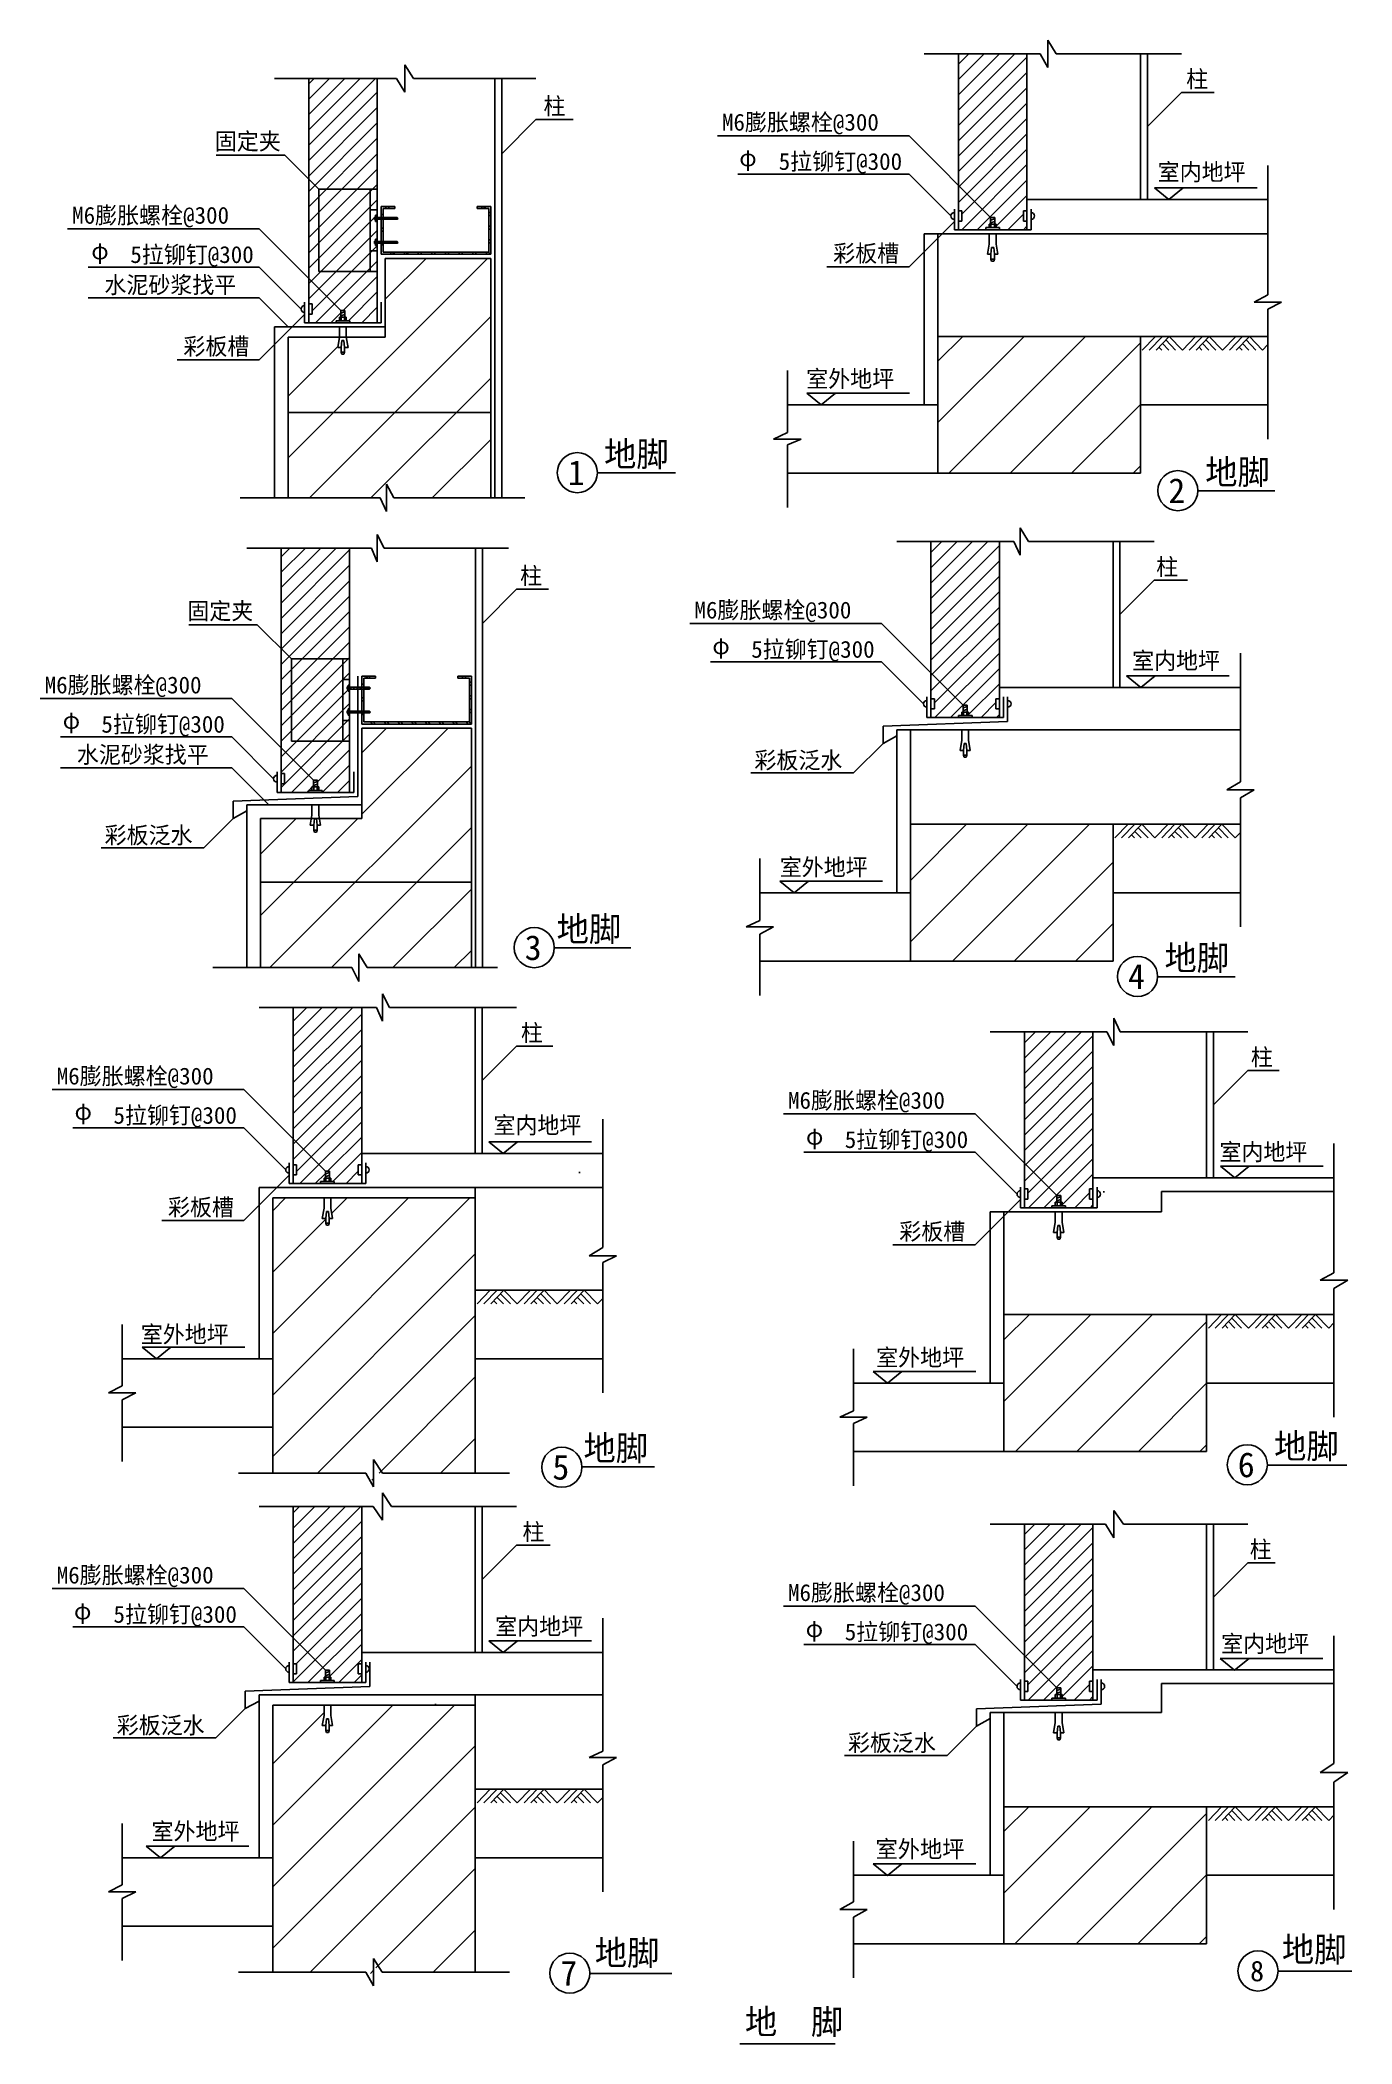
# Model space of a CAD drawing. Header units: metres. Extents: x 716 to 19882, y 23 to 29302.
import ezdxf

# ---------------------------------------------------------------- set-up
doc = ezdxf.new("R2010")
doc.units = ezdxf.units.M
for name, color, linetype in [('1', 2, 'Continuous'), ('2', 3, 'Continuous'), ('4', 5, 'Continuous'), ('5', 6, 'Continuous')]:
    doc.layers.add(name, color=color, linetype=linetype)
pattern_1 = [(45, (0, 0), (-449.013, 449.013), [])]
pattern_2 = [(45, (0, 0), (-112.2532, 112.2532), [])]

msp = doc.modelspace()

# ---------------------------------------------------------------- texts
at = {"layer": '4'}
for s, height, p in [('柱', 247, (17460.03, 28609.88)), ('柱', 247, (8070, 28214.22)), ('M6膨胀螺栓@300', 247, (10677.97, 27978.51)), ('固定夹', 247, (3269.61, 27699.79)), ('φ', 247, (10930.75, 27458.12)), ('   5拉铆钉@300', 247, (11002.98, 27404.83)), ('室内地坪', 247, (17044.13, 27250.7)), ('M6膨胀螺栓@300', 247, (1184.78, 26618.28)), ('φ', 247, (1464.05, 26097.66)), ('   5拉铆钉@300', 247, (1530.43, 26044.6)), ('彩板槽', 247, (12303.55, 26062.51)), ('水泥砂浆找平', 247, (1655.69, 25601.14)), ('彩板槽', 247, (2810.36, 24702.29)), ('室外地坪', 247, (11909.6, 24229.38)), ('地脚', 363, (8956.43, 23071.21)), ('1', 363, (8426.02, 22799.08)), ('地脚', 363, (17738.67, 22808.75)), ('2', 363, (17199.41, 22536.62)), ('柱', 247, (17021.75, 21481.79)), ('柱', 247, (7728.77, 21351.5)), ('固定夹', 247, (2867.75, 20837.07)), ('M6膨胀螺栓@300', 247, (10276.11, 20850.42)), ('φ', 247, (10537.51, 20328.63)), ('   5拉铆钉@300', 247, (10601.12, 20276.73)), ('室内地坪', 247, (16670.05, 20111.24)), ('M6膨胀螺栓@300', 247, (782.92, 19755.56)), ('φ', 247, (1046.43, 19238.55)), ('   5拉铆钉@300', 247, (1107.93, 19181.88)), ('水泥砂浆找平', 247, (1253.83, 18738.42)), ('彩板泛水', 247, (11152.03, 18656.33)), ('彩板泛水', 247, (1658.84, 17561.47)), ('室外地坪', 247, (11522.93, 17093.46)), ('地脚', 363, (8263.1, 16131.85)), ('3', 363, (7796.3, 15859.72)), ('地脚', 363, (17143.74, 15711.04)), ('4', 363, (16610.59, 15438.91)), ('柱', 247, (7741.71, 14672.96)), ('柱', 247, (18404.21, 14318.18)), ('M6膨胀螺栓@300', 247, (959.36, 14041.58)), ('M6膨胀螺栓@300', 247, (11643.21, 13686.81)), ('φ', 247, (1219.44, 13525.65)), ('   5拉铆钉@300', 247, (1284.38, 13467.9)), ('室内地坪', 247, (7339.28, 13324.28)), ('φ', 247, (11905.1, 13161.82)), ('   5拉铆钉@300', 247, (11968.23, 13113.12)), ('室内地坪', 247, (17945.81, 12932.67)), ('彩板槽', 247, (2584.95, 12125.59)), ('彩板槽', 247, (13268.79, 11770.81)), ('室外地坪', 247, (2187.57, 10267.56)), ('室外地坪', 247, (12930.81, 9929.61)), ('地脚', 363, (8655.59, 8547.81)), ('地脚', 363, (18745.37, 8575.81)), ('5', 363, (8200.99, 8268.12)), ('6', 363, (18214.64, 8303.68)), ('柱', 247, (7763.16, 7381.67)), ('柱', 247, (18388.56, 7125.52)), ('M6膨胀螺栓@300', 247, (959.36, 6750.3)), ('M6膨胀螺栓@300', 247, (11643.21, 6494.15)), ('φ', 247, (1211.13, 6226.24)), ('   5拉铆钉@300', 247, (1284.38, 6176.61)), ('室内地坪', 247, (7365.98, 6001.48)), ('φ', 247, (11901.46, 5967.6)), ('   5拉铆钉@300', 247, (11968.23, 5920.46)), ('室内地坪', 247, (17971.39, 5747.04)), ('彩板泛水', 247, (1835.29, 4556.21)), ('彩板泛水', 247, (12519.13, 4300.06)), ('室外地坪', 247, (2345.56, 3006.93)), ('室外地坪', 250, (12921.9, 2745.18)), ('地脚', 363, (8820.7, 1173.33)), ('地脚', 363, (18858.77, 1222.27)), ('7', 363, (8316.83, 874.94)), ('8', 300, (18394.48, 939)), ('地  脚', 363, (11013.86, 164.86))]:
    msp.add_text(s, height=height, dxfattribs=at).set_placement(p)

# ---------------------------------------------------------------- hatches: boundary and pattern name
at = {"layer": '2'}
h = msp.add_hatch(dxfattribs=at)
h.set_pattern_fill('AR-SAND', scale=100)
h.paths.add_polyline_path([(18654.55, 26971.48), (15133.53, 26971.48), (15133.53, 26531.48), (15193.53, 26531.48), (15193.53, 26781.48, -1), (15193.53, 26681.48), (15193.53, 26531.48), (15193.53, 26471.48), (18654.55, 26471.48)])
h.paths.add_polyline_path([(13833.53, 26412.84), (13633.53, 26212.84), (13633.53, 23971.48), (13833.53, 23971.48)])
h.paths.add_polyline_path([(13833.53, 26412.84), (13833.53, 26471.48), (13633.53, 26471.48), (13633.53, 26212.84)])
h = msp.add_hatch(dxfattribs=at)
h.set_pattern_fill('AR-SAND', scale=100)
h.paths.add_polyline_path([(4340.34, 25052.62), (4140.34, 24852.62), (4140.34, 22611.26), (4340.34, 22611.26)])
h.paths.add_polyline_path([(4340.34, 25052.62), (4340.34, 25111.26), (4140.34, 25111.26), (4140.34, 24852.62)])
h.paths.add_polyline_path([(5090.34, 25111.26), (4398.98, 25111.26), (4340.34, 25052.62), (4340.34, 24961.26), (5090.34, 24961.26)])
h.paths.add_polyline_path([(5760.34, 25111.26), (5190.34, 25111.26), (5190.34, 24961.26), (5760.34, 24961.26)])
h = msp.add_hatch(dxfattribs=at)
h.set_pattern_fill('AR-SAND', scale=100)
h.paths.add_polyline_path([(18252.69, 19843.39), (14851.67, 19843.39), (14851.67, 19703.39), (14851.67, 19653.39, -1), (14851.67, 19553.39), (14851.67, 19343.39), (14851.67, 19223.39), (18252.69, 19223.39)])
h.paths.add_polyline_path([(13431.67, 19223.39), (13231.67, 19223.39), (13231.67, 16843.39), (13431.67, 16843.39)])
h = msp.add_hatch(dxfattribs=at)
h.set_pattern_fill('AR-SAND', scale=100)
h.paths.add_polyline_path([(4680.15, 17928.53), (4688.48, 17978.53), (4688.48, 18128.53), (3738.48, 18128.53), (3738.48, 17928.53)])
h.paths.add_polyline_path([(5418.48, 17928.53), (5418.48, 18128.53), (4788.48, 18128.53), (4788.48, 17978.53), (4796.82, 17928.53)])
h.paths.add_polyline_path([(3938.48, 17928.53), (3738.48, 17928.53), (3738.48, 15748.53), (3938.48, 15748.53)])
h = msp.add_hatch(dxfattribs=at)
h.set_pattern_fill('AR-SAND', scale=100)
h.paths.add_polyline_path([(8935.94, 13034.56), (5414.93, 13034.56), (5414.93, 12594.56), (5474.93, 12594.56), (5474.93, 12844.56, -1), (5474.93, 12744.56), (5474.93, 12594.56), (5474.93, 12534.56), (8935.94, 12534.56)])
h.paths.add_polyline_path([(7074.93, 12534.56), (4173.57, 12534.56), (3914.93, 12275.92), (3914.93, 10034.56), (4114.93, 10034.56), (4114.93, 12384.56), (7074.93, 12384.56)])
h.paths.add_polyline_path([(4173.57, 12534.56), (3914.93, 12534.56), (3914.93, 12275.92)])
h = msp.add_hatch(dxfattribs=at)
h.set_pattern_fill('AR-SAND', scale=100)
h.paths.add_polyline_path([(19619.79, 12679.78), (16098.77, 12679.78), (16098.77, 12239.78), (16158.77, 12239.78), (16158.77, 12489.78, -1), (16158.77, 12389.78), (16158.77, 12239.78), (16158.77, 12179.78), (17098.77, 12179.78), (17098.77, 12479.78), (19619.79, 12479.78)])
h.paths.add_polyline_path([(14798.77, 12121.14), (14598.77, 11921.14), (14598.77, 9679.78), (14798.77, 9679.78)])
h.paths.add_polyline_path([(14798.77, 12121.14), (14798.77, 12179.78), (14598.77, 12179.78), (14598.77, 11921.14)])
h = msp.add_hatch(dxfattribs=at)
h.set_pattern_fill('AR-SAND', scale=100)
h.paths.add_polyline_path([(7074.93, 5123.27), (3914.93, 5123.27), (3914.93, 2743.27), (4114.93, 2743.27), (4114.93, 4973.27), (7074.93, 4973.27)])
h.paths.add_polyline_path([(8935.94, 5743.27), (5534.93, 5743.27), (5534.93, 5603.27), (5534.93, 5243.27), (5534.93, 5123.27), (8935.94, 5123.27)])
h = msp.add_hatch(dxfattribs=at)
h.set_pattern_fill('AR-SAND', scale=100)
h.paths.add_polyline_path([(16218.77, 5487.12), (16218.77, 5347.12), (16218.77, 5297.12, -1), (16218.77, 5197.12), (16218.77, 4987.12), (16218.77, 4867.12), (17098.77, 4867.12), (17098.77, 5287.12), (19619.79, 5287.12), (19619.79, 5487.12)])
h.paths.add_polyline_path([(14798.77, 4867.12), (14598.77, 4867.12), (14598.77, 2487.12), (14798.77, 2487.12)])
at = {"layer": '5'}
h = msp.add_hatch(dxfattribs=at)
h.set_pattern_fill('_U', scale=50)
h.set_pattern_definition(pattern_2)
h.paths.add_polyline_path([(15133.53, 29101.67), (14133.53, 29101.67), (14133.53, 27181.48), (14603.53, 26711.48), (14663.53, 26711.48), (14663.53, 26611.48), (14683.53, 26611.48), (14683.53, 26561.48), (14733.53, 26561.48), (14733.53, 26531.48), (15133.53, 26531.48), (15133.53, 26656.48), (15083.53, 26656.48), (15083.53, 26806.48), (15133.53, 26806.48)])
h.paths.add_polyline_path([(14603.53, 26711.48), (14133.53, 27181.48), (14133.53, 26806.48), (14183.53, 26806.48), (14183.53, 26656.48), (14133.53, 26656.48), (14133.53, 26531.48), (14533.53, 26531.48), (14533.53, 26561.48), (14583.53, 26561.48), (14583.53, 26611.48), (14603.53, 26611.48)])
h = msp.add_hatch(dxfattribs=at)
h.set_pattern_fill('_U', scale=50)
h.set_pattern_definition(pattern_2)
h.paths.add_polyline_path([(4690.34, 25296.26), (4640.34, 25296.26), (4640.34, 25171.26), (5040.34, 25171.26), (5040.34, 25201.26), (5090.34, 25201.26), (5090.34, 25251.26), (5110.34, 25251.26), (5110.34, 25351.26), (4640.34, 25821.26), (4640.34, 25446.26), (4690.34, 25446.26)])
h.paths.add_polyline_path([(5640.34, 25921.26), (4790.34, 25921.26), (4790.34, 27121.26), (4640.34, 27271.26), (4640.34, 25821.26), (5110.34, 25351.26), (5170.34, 25351.26), (5170.34, 25251.26), (5190.34, 25251.26), (5190.34, 25201.26), (5240.34, 25201.26), (5240.34, 25171.26), (5640.34, 25171.26)])
h.paths.add_polyline_path([(5540.34, 27121.26), (4790.34, 27121.26), (4790.34, 25921.26), (5540.34, 25921.26)])
h.paths.add_polyline_path([(5640.34, 26221.26), (5540.34, 26221.26), (5540.34, 25921.26), (5640.34, 25921.26)])
h.paths.add_polyline_path([(5640.34, 26651.26), (5617.84, 26651.26), (5617.84, 26678.26), (5604.34, 26678.26), (5604.34, 26714.26), (5617.84, 26714.26), (5617.84, 26741.26), (5640.34, 26741.26), (5640.34, 26821.26), (5540.34, 26821.26), (5540.34, 26221.26), (5640.34, 26221.26), (5640.34, 26301.26), (5617.84, 26301.26), (5617.84, 26328.26), (5604.34, 26328.26), (5604.34, 26364.26), (5617.84, 26364.26), (5617.84, 26391.26), (5640.34, 26391.26)])
h.paths.add_polyline_path([(5640.34, 27121.26), (5540.34, 27121.26), (5540.34, 26821.26), (5640.34, 26821.26)])
h.paths.add_polyline_path([(5640.34, 28741.44), (4640.34, 28741.44), (4640.34, 27271.26), (4790.34, 27121.26), (5640.34, 27121.26)])
h = msp.add_hatch(dxfattribs=at)
h.set_pattern_fill('_U', scale=200)
h.set_pattern_definition(pattern_1)
h.paths.add_polyline_path([(5760.34, 24961.26), (5190.34, 24961.26), (5215.34, 24811.26), (5165.34, 24811.26), (5165.34, 24741.26), (5155.34, 24711.26), (5125.34, 24711.26), (5115.34, 24741.26), (5115.34, 24811.26), (5065.34, 24811.26), (5090.34, 24961.26), (4340.34, 24961.26), (4340.34, 23861.26), (7300.34, 23861.26), (7300.34, 26111.26), (5760.34, 26111.26)])
h.paths.add_polyline_path([(5775.4, 22811.26), (5825.4, 22611.26), (7300.34, 22611.26), (7300.34, 23861.26), (4340.34, 23861.26), (4340.34, 22611.26), (5725.4, 22611.26), (5775.4, 22411.26)])
h = msp.add_hatch(dxfattribs=at)
h.set_pattern_fill('AR-CONC', scale=200)
h.paths.add_polyline_path([(5760.34, 24961.26), (5190.34, 24961.26), (5215.34, 24811.26), (5165.34, 24811.26), (5165.34, 24741.26), (5155.34, 24711.26), (5125.34, 24711.26), (5115.34, 24741.26), (5115.34, 24811.26), (5065.34, 24811.26), (5090.34, 24961.26), (4340.34, 24961.26), (4340.34, 23861.26), (7300.34, 23861.26), (7300.34, 26111.26), (5760.34, 26111.26)])
h = msp.add_hatch(dxfattribs=at)
h.set_pattern_fill('_U', scale=200)
h.set_pattern_definition(pattern_1)
h.paths.add_polyline_path([(13833.53, 24971.48), (13833.53, 22971.48), (16793.53, 22971.48), (16793.53, 24971.48)])
h = msp.add_hatch(dxfattribs=at)
h.set_pattern_fill('_U', scale=50)
h.set_pattern_definition(pattern_2)
h.paths.add_polyline_path([(14731.67, 21973.57), (13731.67, 21973.57), (13731.67, 20053.39), (14201.67, 19583.39), (14261.67, 19583.39), (14261.67, 19483.39), (14281.67, 19483.39), (14281.67, 19433.39), (14331.67, 19433.39), (14331.67, 19403.39), (14731.67, 19403.39), (14731.67, 19528.39), (14681.67, 19528.39), (14681.67, 19678.39), (14731.67, 19678.39)])
h.paths.add_polyline_path([(13731.67, 20053.39), (13731.67, 19678.39), (13781.67, 19678.39), (13781.67, 19528.39), (13731.67, 19528.39), (13731.67, 19403.39), (14131.67, 19403.39), (14131.67, 19433.39), (14181.67, 19433.39), (14181.67, 19483.39), (14201.67, 19483.39), (14201.67, 19583.39)])
h = msp.add_hatch(dxfattribs=at)
h.set_pattern_fill('_U', scale=50)
h.set_pattern_definition(pattern_2)
h.paths.add_polyline_path([(4238.48, 18958.53), (4238.48, 18583.53), (4288.48, 18583.53), (4288.48, 18433.53), (4238.48, 18433.53), (4238.48, 18308.53), (4638.48, 18308.53), (4638.48, 18338.53), (4688.48, 18338.53), (4688.48, 18388.53), (4708.48, 18388.53), (4708.48, 18488.53)])
h.paths.add_polyline_path([(5238.48, 19058.53), (4388.48, 19058.53), (4388.48, 20258.53), (4238.48, 20408.53), (4238.48, 18958.53), (4708.48, 18488.53), (4768.48, 18488.53), (4768.48, 18388.53), (4788.48, 18388.53), (4788.48, 18338.53), (4838.48, 18338.53), (4838.48, 18308.53), (5238.48, 18308.53)])
h.paths.add_polyline_path([(5138.48, 20258.53), (4388.48, 20258.53), (4388.48, 19058.53), (5138.48, 19058.53)])
h.paths.add_polyline_path([(5238.48, 19358.53), (5138.48, 19358.53), (5138.48, 19058.53), (5238.48, 19058.53)])
h.paths.add_polyline_path([(5238.48, 19788.53), (5215.98, 19788.53), (5215.98, 19815.53), (5202.48, 19815.53), (5202.48, 19851.53), (5215.98, 19851.53), (5215.98, 19878.53), (5238.48, 19878.53), (5238.48, 19958.53), (5138.48, 19958.53), (5138.48, 19358.53), (5238.48, 19358.53), (5238.48, 19438.53), (5215.98, 19438.53), (5215.98, 19465.53), (5202.48, 19465.53), (5202.48, 19501.53), (5215.98, 19501.53), (5215.98, 19528.53), (5238.48, 19528.53)])
h.paths.add_polyline_path([(5238.48, 20258.53), (5138.48, 20258.53), (5138.48, 19958.53), (5238.48, 19958.53)])
h.paths.add_polyline_path([(5238.48, 21878.72), (4238.48, 21878.72), (4238.48, 20408.53), (4388.48, 20258.53), (5238.48, 20258.53)])
h = msp.add_hatch(dxfattribs=at)
h.set_pattern_fill('_U', scale=200)
h.set_pattern_definition(pattern_1)
h.paths.add_polyline_path([(5418.48, 17928.53), (4796.82, 17928.53), (4813.48, 17828.53), (4763.48, 17828.53), (4763.48, 17758.53), (4753.48, 17728.53), (4723.48, 17728.53), (4713.48, 17758.53), (4713.48, 17828.53), (4663.48, 17828.53), (4680.15, 17928.53), (3938.48, 17928.53), (3938.48, 16998.53), (7018.48, 16998.53), (7018.48, 19248.53), (5418.48, 19248.53)])
h.paths.add_polyline_path([(3938.48, 16998.53), (3938.48, 15748.53), (5323.54, 15748.53), (5373.54, 15548.53), (5373.54, 15948.53), (5423.54, 15748.53), (7018.48, 15748.53), (7018.48, 16998.53)])
h = msp.add_hatch(dxfattribs=at)
h.set_pattern_fill('AR-CONC', scale=150)
h.paths.add_polyline_path([(5418.48, 17928.53), (4796.82, 17928.53), (4813.48, 17828.53), (4763.48, 17828.53), (4763.48, 17758.53), (4753.48, 17728.53), (4723.48, 17728.53), (4713.48, 17758.53), (4713.48, 17828.53), (4663.48, 17828.53), (4680.15, 17928.53), (3938.48, 17928.53), (3938.48, 16998.53), (7018.48, 16998.53), (7018.48, 19248.53), (5418.48, 19248.53)])
h = msp.add_hatch(dxfattribs=at)
h.set_pattern_fill('AR-CONC', scale=150)
h.paths.add_polyline_path([(18252.69, 17843.39), (18252.69, 18294.92), (18452.69, 18344.92), (18052.69, 18344.92), (18252.69, 18394.92), (18252.69, 19223.39), (14281.67, 19223.39), (14281.67, 19073.39), (14306.67, 18923.39), (14256.67, 18923.39), (14256.67, 18853.39), (14246.67, 18823.39), (14216.67, 18823.39), (14206.67, 18853.39), (14206.67, 18923.39), (14156.67, 18923.39), (14181.67, 19073.39), (14181.67, 19223.39), (13431.67, 19223.39), (13431.67, 17843.39)])
h = msp.add_hatch(dxfattribs=at)
h.set_pattern_fill('_U', scale=200)
h.set_pattern_definition(pattern_1)
h.paths.add_polyline_path([(13431.67, 17843.39), (13431.67, 15843.39), (16391.67, 15843.39), (16391.67, 17843.39)])
h = msp.add_hatch(dxfattribs=at)
h.set_pattern_fill('_U', scale=50)
h.set_pattern_definition(pattern_2)
h.paths.add_polyline_path([(5414.93, 15164.74), (4414.93, 15164.74), (4414.93, 13244.56), (4884.93, 12774.56), (4944.93, 12774.56), (4944.93, 12674.56), (4964.93, 12674.56), (4964.93, 12624.56), (5014.93, 12624.56), (5014.93, 12594.56), (5414.93, 12594.56), (5414.93, 12719.56), (5364.93, 12719.56), (5364.93, 12869.56), (5414.93, 12869.56)])
h.paths.add_polyline_path([(4414.93, 13244.56), (4414.93, 12869.56), (4464.93, 12869.56), (4464.93, 12719.56), (4414.93, 12719.56), (4414.93, 12594.56), (4814.93, 12594.56), (4814.93, 12624.56), (4864.93, 12624.56), (4864.93, 12674.56), (4884.93, 12674.56), (4884.93, 12774.56)])
h = msp.add_hatch(dxfattribs=at)
h.set_pattern_fill('_U', scale=50)
h.set_pattern_definition(pattern_2)
h.paths.add_polyline_path([(15568.77, 12419.78), (15098.77, 12889.78), (15098.77, 12514.78), (15148.77, 12514.78), (15148.77, 12364.78), (15098.77, 12364.78), (15098.77, 12239.78), (15498.77, 12239.78), (15498.77, 12269.78), (15548.77, 12269.78), (15548.77, 12319.78), (15568.77, 12319.78)])
h.paths.add_polyline_path([(16098.77, 14809.97), (15098.77, 14809.97), (15098.77, 12889.78), (15568.77, 12419.78), (15628.77, 12419.78), (15628.77, 12319.78), (15648.77, 12319.78), (15648.77, 12269.78), (15698.77, 12269.78), (15698.77, 12239.78), (16098.77, 12239.78), (16098.77, 12364.78), (16048.77, 12364.78), (16048.77, 12514.78), (16098.77, 12514.78)])
h = msp.add_hatch(dxfattribs=at)
h.set_pattern_fill('_U', scale=200)
h.set_pattern_definition(pattern_1)
h.paths.add_polyline_path([(4114.93, 8362.08), (5539.28, 8362.08), (5589.28, 8162.08), (5589.28, 8562.08), (5639.28, 8362.08), (7074.93, 8362.08), (7074.93, 12384.56), (4964.93, 12384.56), (4964.93, 12234.56), (4989.93, 12084.56), (4939.93, 12084.56), (4939.93, 12014.56), (4929.93, 11984.56), (4899.93, 11984.56), (4889.93, 12014.56), (4889.93, 12084.56), (4839.93, 12084.56), (4864.93, 12234.56), (4864.93, 12384.56), (4114.93, 12384.56)])
h = msp.add_hatch(dxfattribs=at)
h.set_pattern_fill('AR-CONC', scale=150)
h.paths.add_polyline_path([(8735.94, 11536.09), (8935.94, 11586.09), (8935.94, 12534.56), (7074.93, 12534.56), (7074.93, 11034.56), (8935.94, 11034.56), (8935.94, 11486.09), (9135.94, 11536.09)])
h = msp.add_hatch(dxfattribs=at)
h.set_pattern_fill('AR-CONC', scale=150)
h.paths.add_polyline_path([(17098.77, 12179.78), (15648.77, 12179.78), (15648.77, 12029.78), (15673.77, 11879.78), (15623.77, 11879.78), (15623.77, 11809.78), (15613.77, 11779.78), (15583.77, 11779.78), (15573.77, 11809.78), (15573.77, 11879.78), (15523.77, 11879.78), (15548.77, 12029.78), (15548.77, 12179.78), (14857.42, 12179.78), (14798.77, 12121.14), (14798.77, 10679.78), (19619.79, 10679.78), (19619.79, 11131.31), (19819.79, 11181.31), (19419.79, 11181.31), (19619.79, 11231.31), (19619.79, 12479.78), (17098.77, 12479.78)])
h = msp.add_hatch(dxfattribs=at)
h.set_pattern_fill('_U', scale=200)
h.set_pattern_definition(pattern_1)
h.paths.add_polyline_path([(14798.77, 10679.78), (14798.77, 8679.78), (17758.77, 8679.78), (17758.77, 10679.78)])
h = msp.add_hatch(dxfattribs=at)
h.set_pattern_fill('_U', scale=50)
h.set_pattern_definition(pattern_2)
h.paths.add_polyline_path([(5414.93, 7873.46), (4414.93, 7873.46), (4414.93, 5953.27), (4884.93, 5483.27), (4944.93, 5483.27), (4944.93, 5383.27), (4964.93, 5383.27), (4964.93, 5333.27), (5014.93, 5333.27), (5014.93, 5303.27), (5414.93, 5303.27), (5414.93, 5428.27), (5364.93, 5428.27), (5364.93, 5578.27), (5414.93, 5578.27)])
h.paths.add_polyline_path([(4814.93, 5303.27), (4814.93, 5333.27), (4864.93, 5333.27), (4864.93, 5396.61), (4884.93, 5403.27), (4884.93, 5483.27), (4414.93, 5953.27), (4414.93, 5578.27), (4464.93, 5578.27), (4464.93, 5428.27), (4414.93, 5428.27), (4414.93, 5303.27)])
h = msp.add_hatch(dxfattribs=at)
h.set_pattern_fill('_U', scale=50)
h.set_pattern_definition(pattern_2)
h.paths.add_polyline_path([(16098.77, 7617.3), (15098.77, 7617.3), (15098.77, 5697.12), (15568.77, 5227.12), (15628.77, 5227.12), (15628.77, 5127.12), (15648.77, 5127.12), (15648.77, 5077.12), (15698.77, 5077.12), (15698.77, 5047.12), (16098.77, 5047.12), (16098.77, 5172.12), (16048.77, 5172.12), (16048.77, 5322.12), (16098.77, 5322.12)])
h.paths.add_polyline_path([(15098.77, 5697.12), (15098.77, 5322.12), (15148.77, 5322.12), (15148.77, 5172.12), (15098.77, 5172.12), (15098.77, 5047.12), (15498.77, 5047.12), (15498.77, 5077.12), (15548.77, 5077.12), (15548.77, 5127.12), (15568.77, 5127.12), (15568.77, 5227.12)])
h = msp.add_hatch(dxfattribs=at)
h.set_pattern_fill('AR-CONC', scale=150)
h.paths.add_polyline_path([(17098.77, 4867.12), (15648.77, 4867.12), (15648.77, 4717.12), (15673.77, 4567.12), (15623.77, 4567.12), (15623.77, 4497.12), (15613.77, 4467.12), (15583.77, 4467.12), (15573.77, 4497.12), (15573.77, 4567.12), (15523.77, 4567.12), (15548.77, 4717.12), (15548.77, 4867.12), (14798.77, 4867.12), (14798.77, 3487.12), (19619.79, 3487.12), (19619.79, 3938.65), (19819.79, 3988.65), (19419.79, 3988.65), (19619.79, 4038.65), (19619.79, 5287.12), (17098.77, 5287.12)])
h = msp.add_hatch(dxfattribs=at)
h.set_pattern_fill('AR-CONC', scale=150)
h.paths.add_polyline_path([(8735.94, 4244.8), (8935.94, 4294.8), (8935.94, 5123.27), (7074.93, 5123.27), (7074.93, 3743.27), (8935.94, 3743.27), (8935.94, 4194.8), (9135.94, 4244.8)])
h = msp.add_hatch(dxfattribs=at)
h.set_pattern_fill('_U', scale=200)
h.set_pattern_definition(pattern_1)
h.paths.add_polyline_path([(7074.93, 4973.27), (4964.93, 4973.27), (4964.93, 4823.27), (4989.93, 4673.27), (4939.93, 4673.27), (4939.93, 4603.27), (4929.93, 4573.27), (4899.93, 4573.27), (4889.93, 4603.27), (4889.93, 4673.27), (4839.93, 4673.27), (4864.93, 4823.27), (4864.93, 4973.27), (4114.93, 4973.27), (4114.93, 1070.8), (5539.28, 1070.8), (5589.28, 870.8), (5589.28, 1270.8), (5639.28, 1070.8), (7074.93, 1070.8)])
h = msp.add_hatch(dxfattribs=at)
h.set_pattern_fill('_U', scale=200)
h.set_pattern_definition(pattern_1)
h.paths.add_polyline_path([(14798.77, 3487.12), (14798.77, 1487.12), (17758.77, 1487.12), (17758.77, 3487.12)])

# ---------------------------------------------------------------- linework, layer by layer
for p, q in [((4790.34, 27121.26), (4790.34, 25921.26)), ((4790.34, 27121.26), (5640.34, 27121.26)), ((5540.34, 27121.26), (5540.34, 25921.26)), ((5540.34, 26821.26), (5640.34, 26821.26)), ((5540.34, 26221.26), (5640.34, 26221.26)), ((4790.34, 25921.26), (5640.34, 25921.26)), ((8858.45, 22976.99), (10000.11, 22976.99)), ((17640.69, 22714.53), (18755.89, 22714.53)), ((4388.48, 20258.53), (5238.48, 20258.53)), ((4388.48, 20258.53), (4388.48, 19058.53)), ((5138.48, 20258.53), (5138.48, 19058.53)), ((5138.48, 19958.53), (5238.48, 19958.53)), ((5138.48, 19358.53), (5238.48, 19358.53)), ((4388.48, 19058.53), (5238.48, 19058.53)), ((8233.2, 16037.63), (9344.77, 16037.63)), ((17045.76, 15616.82), (18176.12, 15616.82)), ((8634.72, 8453.59), (9691.2, 8453.59)), ((18647.4, 8481.59), (19808.33, 8481.59)), ((8748.97, 1052.86), (9944.96, 1052.86)), ((18803.43, 1085.41), (19881.78, 1085.41)), ((10941.15, 23.01), (12331.73, 23.01))]:
    msp.add_line(p, q)
at = {"layer": '1'}
for p, q in [((14133.53, 29101.67), (14133.53, 26531.48)), ((15133.53, 29101.67), (15133.53, 26531.48)), ((4640.34, 28741.44), (4640.34, 25171.26)), ((5640.34, 28741.44), (5640.34, 25171.26)), ((14073.53, 26831.48), (14073.53, 26531.48)), ((15193.53, 26831.48), (15193.53, 26531.48)), ((14073.53, 26531.48), (15193.53, 26531.48)), ((4580.34, 25471.26), (4580.34, 25171.26)), ((5700.34, 25471.26), (5700.34, 25171.26)), ((4580.34, 25171.26), (5700.34, 25171.26)), ((13731.67, 21973.57), (13731.67, 19403.39)), ((14731.67, 21973.57), (14731.67, 19403.39)), ((4238.48, 21878.72), (4238.48, 18308.53)), ((5238.48, 21878.72), (5238.48, 18308.53)), ((5358.48, 20008.53), (5358.48, 18248.53)), ((13671.67, 19703.39), (13671.67, 19403.39)), ((14791.67, 19703.39), (14791.67, 19403.39)), ((14851.67, 19703.39), (14851.67, 19343.39)), ((13031.67, 19275.98), (14851.67, 19343.39)), ((13671.67, 19403.39), (14791.67, 19403.39)), ((13031.67, 19275.98), (13031.67, 19023.39)), ((13031.67, 19023.39), (13231.67, 19133.39)), ((4178.48, 18608.53), (4178.48, 18308.53)), ((5298.48, 18608.53), (5298.48, 18308.53)), ((3538.48, 18181.13), (5358.48, 18248.53)), ((3538.48, 18181.13), (3538.48, 17928.53)), ((4178.48, 18308.53), (5298.48, 18308.53)), ((3538.48, 17928.53), (3738.48, 18038.53)), ((4414.93, 15164.74), (4414.93, 12594.56)), ((5414.93, 15164.74), (5414.93, 12594.56)), ((15098.77, 14809.97), (15098.77, 12239.78)), ((16098.77, 14809.97), (16098.77, 12239.78)), ((4354.93, 12894.56), (4354.93, 12594.56)), ((5474.93, 12894.56), (5474.93, 12594.56)), ((4354.93, 12594.56), (5474.93, 12594.56)), ((15038.77, 12539.78), (15038.77, 12239.78)), ((16158.77, 12539.78), (16158.77, 12239.78)), ((15038.77, 12239.78), (16158.77, 12239.78)), ((4414.93, 7873.46), (4414.93, 5303.27)), ((5414.93, 7873.46), (5414.93, 5303.27)), ((15098.77, 7617.3), (15098.77, 5047.12)), ((16098.77, 7617.3), (16098.77, 5047.12)), ((4354.93, 5603.27), (4354.93, 5303.27)), ((5474.93, 5603.27), (5474.93, 5303.27)), ((5534.93, 5603.27), (5534.93, 5243.27)), ((4354.93, 5303.27), (5474.93, 5303.27)), ((15038.77, 5347.12), (15038.77, 5047.12)), ((16158.77, 5347.12), (16158.77, 5047.12)), ((16218.77, 5347.12), (16218.77, 4987.12)), ((3714.93, 5175.87), (5534.93, 5243.27)), ((3714.93, 5175.87), (3714.93, 4923.27)), ((3714.93, 4923.27), (3914.93, 5033.27)), ((14398.77, 4919.71), (16218.77, 4987.12)), ((15038.77, 5047.12), (16158.77, 5047.12)), ((14398.77, 4919.71), (14398.77, 4667.12)), ((14398.77, 4667.12), (14598.77, 4777.12))]:
    msp.add_line(p, q, dxfattribs=at)
at = {"layer": '2'}
for p, q in [((15438.27, 29301.67), (15438.27, 28901.67)), ((15438.27, 29301.67), (15563.3, 29101.67)), ((15329.24, 29101.67), (13633.53, 29101.67)), ((15329.24, 29101.67), (15438.27, 28901.67)), ((17393.53, 29101.67), (15563.3, 29101.67)), ((16793.53, 29101.67), (16793.53, 26971.48)), ((16893.53, 29101.67), (16893.53, 26971.48)), ((5924.79, 28741.44), (4140.34, 28741.44)), ((5924.79, 28741.44), (6044.85, 28541.44)), ((6044.85, 28941.44), (6169.67, 28741.44)), ((6044.85, 28941.44), (6044.85, 28541.44)), ((7960.34, 28741.44), (6169.67, 28741.44)), ((7360.34, 28741.44), (7360.34, 22611.26)), ((7460.34, 28741.44), (7460.34, 22611.26)), ((17393.53, 28536.57), (16893.53, 28036.57)), ((17869.52, 28536.57), (17393.53, 28536.57)), ((7960.34, 28140.92), (7460.34, 27640.92)), ((8503.2, 28140.92), (7960.34, 28140.92)), ((13411.42, 27903.6), (10611.42, 27903.6)), ((13411.42, 27903.6), (14603.53, 26711.48)), ((4290.34, 27621.26), (3290.34, 27621.26)), ((4790.34, 27121.26), (4290.34, 27621.26)), ((10911.42, 27343.6), (13411.42, 27343.6)), ((13411.42, 27343.6), (14023.53, 26731.48)), ((18654.55, 25581.63), (18654.55, 27471.48)), ((15133.53, 26971.48), (18654.55, 26971.48)), ((16997.26, 27141.37), (17207.14, 26971.47)), ((16997.26, 27141.37), (18497.26, 27141.37)), ((17207.14, 26971.47), (17417.02, 27141.37)), ((13411.42, 25990.72), (14073.53, 26652.84)), ((14133.53, 26806.48), (14183.53, 26806.48)), ((14133.53, 26656.48), (14183.53, 26656.48)), ((14183.53, 26806.48), (14183.53, 26656.48)), ((14603.53, 26611.48), (14603.53, 26711.48)), ((14663.53, 26711.48), (14603.53, 26711.48)), ((14603.53, 26671.48), (14663.53, 26691.48)), ((14603.53, 26631.48), (14663.53, 26651.48)), ((14663.53, 26611.48), (14663.53, 26711.48)), ((15083.53, 26806.48), (15083.53, 26656.48)), ((15133.53, 26806.48), (15083.53, 26806.48)), ((15133.53, 26656.48), (15083.53, 26656.48)), ((3918.23, 26543.37), (1118.23, 26543.37)), ((3918.23, 26543.37), (5110.34, 25351.26)), ((13633.53, 26471.48), (13633.53, 23971.48)), ((13833.53, 26471.48), (13633.53, 26471.48)), ((13833.53, 26471.48), (13833.53, 22971.48)), ((13833.53, 26471.48), (18654.55, 26471.48)), ((14533.53, 26531.48), (14533.53, 26561.48)), ((14733.53, 26561.48), (14533.53, 26561.48)), ((14733.53, 26531.48), (14533.53, 26531.48)), ((14683.53, 26611.48), (14583.53, 26611.48)), ((14583.53, 26561.48), (14583.53, 26611.48)), ((14683.53, 26471.48), (14583.53, 26471.48)), ((14583.53, 26471.48), (14583.53, 26321.48)), ((14683.53, 26471.48), (14583.53, 26471.48)), ((14608.53, 26561.48), (14608.53, 26611.48)), ((14658.53, 26561.48), (14658.53, 26611.48)), ((14683.53, 26561.48), (14683.53, 26611.48)), ((14683.53, 26471.48), (14683.53, 26321.48)), ((14733.53, 26531.48), (14733.53, 26561.48)), ((5760.34, 26111.26), (5760.34, 24961.26)), ((5760.34, 26111.26), (7300.34, 26111.26)), ((7300.34, 26111.26), (7300.34, 22611.26)), ((14583.53, 26321.48), (14558.53, 26171.48)), ((14608.53, 26171.48), (14558.53, 26171.48)), ((14618.53, 26271.48), (14608.53, 26171.48)), ((14608.53, 26171.48), (14608.53, 26101.48)), ((14658.53, 26101.48), (14608.53, 26101.48)), ((14608.53, 26101.48), (14618.53, 26071.48)), ((14648.53, 26271.48), (14618.53, 26271.48)), ((14648.53, 26071.48), (14618.53, 26071.48)), ((14648.53, 26271.48), (14658.53, 26171.48)), ((14658.53, 26101.48), (14648.53, 26071.48)), ((14708.53, 26171.48), (14658.53, 26171.48)), ((14658.53, 26171.48), (14658.53, 26101.48)), ((14683.53, 26321.48), (14708.53, 26171.48)), ((1418.23, 25983.37), (3918.23, 25983.37)), ((3918.23, 25983.37), (4530.34, 25371.26)), ((13411.42, 25990.72), (12211.42, 25990.72)), ((1418.23, 25533.37), (3918.23, 25533.37)), ((3918.23, 25533.37), (4340.34, 25111.26)), ((18654.55, 25581.63), (18454.55, 25473.01)), ((18854.55, 25473.01), (18454.55, 25473.01)), ((18854.55, 25473.01), (18654.55, 25369.38)), ((3918.23, 24630.5), (4580.34, 25292.62)), ((4640.34, 25446.26), (4690.34, 25446.26)), ((4640.34, 25296.26), (4690.34, 25296.26)), ((4690.34, 25446.26), (4690.34, 25296.26)), ((5240.34, 25201.26), (5040.34, 25201.26)), ((5040.34, 25171.26), (5040.34, 25201.26)), ((5090.34, 25201.26), (5090.34, 25251.26)), ((5190.34, 25251.26), (5090.34, 25251.26)), ((5170.34, 25351.26), (5110.34, 25351.26)), ((5110.34, 25251.26), (5110.34, 25351.26)), ((5110.34, 25311.26), (5170.34, 25331.26)), ((5110.34, 25271.26), (5170.34, 25291.26)), ((5115.34, 25201.26), (5115.34, 25251.26)), ((5165.34, 25201.26), (5165.34, 25251.26)), ((5170.34, 25251.26), (5170.34, 25351.26)), ((5190.34, 25201.26), (5190.34, 25251.26)), ((5240.34, 25171.26), (5240.34, 25201.26)), ((18654.55, 23471.48), (18654.55, 25369.38)), ((4140.34, 25111.26), (4140.34, 22611.26)), ((4140.34, 25111.26), (5760.34, 25111.26)), ((4340.34, 24961.26), (4340.34, 22611.26)), ((4340.34, 24961.26), (5760.34, 24961.26)), ((5240.34, 25171.26), (5040.34, 25171.26)), ((5090.34, 24961.26), (5065.34, 24811.26)), ((5190.34, 25111.26), (5090.34, 25111.26)), ((5090.34, 25111.26), (5090.34, 24961.26)), ((5190.34, 25111.26), (5090.34, 25111.26)), ((5125.34, 24911.26), (5115.34, 24811.26)), ((5155.34, 24911.26), (5125.34, 24911.26)), ((5155.34, 24911.26), (5165.34, 24811.26)), ((5190.34, 25111.26), (5190.34, 24961.26)), ((5190.34, 24961.26), (5215.34, 24811.26)), ((13833.53, 24971.48), (18654.55, 24971.48)), ((16793.53, 24971.48), (16793.53, 22971.48)), ((3918.23, 24630.5), (2718.23, 24630.5)), ((5115.34, 24811.26), (5065.34, 24811.26)), ((5115.34, 24811.26), (5115.34, 24741.26)), ((5115.34, 24741.26), (5125.34, 24711.26)), ((5165.34, 24741.26), (5115.34, 24741.26)), ((5155.34, 24711.26), (5125.34, 24711.26)), ((5165.34, 24741.26), (5155.34, 24711.26)), ((5215.34, 24811.26), (5165.34, 24811.26)), ((5165.34, 24811.26), (5165.34, 24741.26)), ((11633.53, 23567.91), (11633.53, 24471.48)), ((11917.3, 24142.59), (12127.18, 23972.69)), ((11917.3, 24142.59), (13417.3, 24142.59)), ((12127.18, 23972.69), (12337.05, 24142.59)), ((4340.34, 23861.26), (7300.34, 23861.26)), ((13833.53, 23971.48), (11633.53, 23971.48)), ((16793.53, 23971.48), (18654.55, 23971.48)), ((11633.53, 23567.91), (11433.53, 23472.68)), ((11833.53, 23472.68), (11433.53, 23472.68)), ((11833.53, 23472.68), (11633.53, 23388.99)), ((11633.53, 22471.48), (11633.53, 23388.99)), ((13833.53, 22971.48), (11633.53, 22971.48)), ((13833.53, 22971.48), (16793.53, 22971.48)), ((5685.3, 22611.26), (3640.34, 22611.26)), ((5685.3, 22611.26), (5775.4, 22411.26)), ((5775.4, 22811.26), (5882.26, 22611.26)), ((5775.4, 22811.26), (5775.4, 22411.26)), ((7800.34, 22611.26), (5882.26, 22611.26)), ((5642.99, 22078.72), (5741.88, 21878.72)), ((5642.99, 22078.72), (5642.99, 21678.72)), ((14940.38, 21973.57), (13231.67, 21973.57)), ((14940.38, 21973.57), (15036.41, 21773.57)), ((15036.41, 22173.57), (15036.41, 21773.57)), ((15036.41, 22173.57), (15156.16, 21973.57)), ((16991.67, 21973.57), (15156.16, 21973.57)), ((16391.67, 21973.57), (16391.67, 19843.39)), ((16491.67, 21973.57), (16491.67, 19843.39)), ((5559.54, 21878.72), (3738.48, 21878.72)), ((5559.54, 21878.72), (5642.99, 21678.72)), ((7558.48, 21878.72), (5741.88, 21878.72)), ((7078.48, 21878.72), (7078.48, 15748.53)), ((7178.48, 21878.72), (7178.48, 15748.53)), ((16991.67, 21408.48), (16491.67, 20908.48)), ((17479.24, 21408.48), (16991.67, 21408.48)), ((7678.48, 21278.19), (7178.48, 20778.19)), ((8144.93, 21278.19), (7678.48, 21278.19)), ((3888.48, 20758.53), (2888.48, 20758.53)), ((4388.48, 20258.53), (3888.48, 20758.53)), ((13009.56, 20775.51), (10209.56, 20775.51)), ((13009.56, 20775.51), (14201.67, 19583.39)), ((10509.56, 20215.51), (13009.56, 20215.51)), ((13009.56, 20215.51), (13621.67, 19603.39)), ((18252.69, 18465.72), (18252.69, 20343.39)), ((16588.93, 20011.48), (16798.81, 19841.58)), ((16588.93, 20011.48), (18088.93, 20011.48)), ((16798.81, 19841.58), (17008.69, 20011.48)), ((3516.37, 19680.65), (716.37, 19680.65)), ((3516.37, 19680.65), (4708.48, 18488.53)), ((13731.67, 19678.39), (13781.67, 19678.39)), ((13781.67, 19678.39), (13781.67, 19528.39)), ((14731.67, 19678.39), (14681.67, 19678.39)), ((14681.67, 19678.39), (14681.67, 19528.39)), ((14731.67, 19843.39), (18252.69, 19843.39)), ((13731.67, 19528.39), (13781.67, 19528.39)), ((14331.67, 19433.39), (14131.67, 19433.39)), ((14131.67, 19403.39), (14131.67, 19433.39)), ((14331.67, 19403.39), (14131.67, 19403.39)), ((14181.67, 19433.39), (14181.67, 19483.39)), ((14281.67, 19483.39), (14181.67, 19483.39)), ((14261.67, 19583.39), (14201.67, 19583.39)), ((14201.67, 19483.39), (14201.67, 19583.39)), ((14201.67, 19543.39), (14261.67, 19563.39)), ((14201.67, 19503.39), (14261.67, 19523.39)), ((14206.67, 19433.39), (14206.67, 19483.39)), ((14256.67, 19433.39), (14256.67, 19483.39)), ((14261.67, 19483.39), (14261.67, 19583.39)), ((14281.67, 19433.39), (14281.67, 19483.39)), ((14331.67, 19403.39), (14331.67, 19433.39)), ((14731.67, 19528.39), (14681.67, 19528.39)), ((1016.37, 19120.65), (3516.37, 19120.65)), ((3516.37, 19120.65), (4128.48, 18508.53)), ((5418.48, 19248.53), (5418.48, 17928.53)), ((5418.48, 19248.53), (7018.48, 19248.53)), ((7018.48, 19248.53), (7018.48, 15748.53)), ((13231.67, 19223.39), (13231.67, 16843.39)), ((13431.67, 19223.39), (13231.67, 19223.39)), ((13431.67, 19223.39), (18252.69, 19223.39)), ((13431.67, 19223.39), (13431.67, 15843.39)), ((14181.67, 19073.39), (14156.67, 18923.39)), ((14281.67, 19223.39), (14181.67, 19223.39)), ((14181.67, 19223.39), (14181.67, 19073.39)), ((14281.67, 19223.39), (14181.67, 19223.39)), ((14281.67, 19223.39), (14281.67, 19073.39)), ((14281.67, 19073.39), (14306.67, 18923.39)), ((12602.27, 18593.99), (13031.67, 19023.39)), ((14206.67, 18923.39), (14156.67, 18923.39)), ((14216.67, 19023.39), (14206.67, 18923.39)), ((14206.67, 18923.39), (14206.67, 18853.39)), ((14206.67, 18853.39), (14216.67, 18823.39)), ((14256.67, 18853.39), (14206.67, 18853.39)), ((14246.67, 19023.39), (14216.67, 19023.39)), ((14246.67, 18823.39), (14216.67, 18823.39)), ((14246.67, 19023.39), (14256.67, 18923.39)), ((14256.67, 18853.39), (14246.67, 18823.39)), ((14256.67, 18923.39), (14256.67, 18853.39)), ((14306.67, 18923.39), (14256.67, 18923.39)), ((1016.37, 18670.65), (3516.37, 18670.65)), ((3516.37, 18670.65), (4058.48, 18128.53)), ((4238.48, 18583.53), (4288.48, 18583.53)), ((4288.48, 18583.53), (4288.48, 18433.53)), ((4708.48, 18388.53), (4708.48, 18488.53)), ((4768.48, 18488.53), (4708.48, 18488.53)), ((4708.48, 18448.53), (4768.48, 18468.53)), ((4768.48, 18388.53), (4768.48, 18488.53)), ((11102.27, 18593.99), (12602.27, 18593.99)), ((18252.69, 18465.72), (18052.69, 18344.92)), ((4238.48, 18433.53), (4288.48, 18433.53)), ((4638.48, 18308.53), (4638.48, 18338.53)), ((4838.48, 18338.53), (4638.48, 18338.53)), ((4838.48, 18308.53), (4638.48, 18308.53)), ((4788.48, 18388.53), (4688.48, 18388.53)), ((4688.48, 18338.53), (4688.48, 18388.53)), ((4708.48, 18408.53), (4768.48, 18428.53)), ((4713.48, 18338.53), (4713.48, 18388.53)), ((4763.48, 18338.53), (4763.48, 18388.53)), ((4788.48, 18338.53), (4788.48, 18388.53)), ((4838.48, 18308.53), (4838.48, 18338.53)), ((18452.69, 18344.92), (18052.69, 18344.92)), ((18452.69, 18344.92), (18252.69, 18229.98)), ((18252.69, 16343.39), (18252.69, 18229.98)), ((3109.08, 17499.13), (3538.48, 17928.53)), ((3738.48, 18128.53), (5418.48, 18128.53)), ((3738.48, 18128.53), (3738.48, 15748.53)), ((3938.48, 17928.53), (5418.48, 17928.53)), ((3938.48, 17928.53), (3938.48, 15748.53)), ((4688.48, 17978.53), (4663.48, 17828.53)), ((4788.48, 18128.53), (4688.48, 18128.53)), ((4688.48, 18128.53), (4688.48, 17978.53)), ((4788.48, 18128.53), (4688.48, 18128.53)), ((4723.48, 17928.53), (4713.48, 17828.53)), ((4753.48, 17928.53), (4723.48, 17928.53)), ((4753.48, 17928.53), (4763.48, 17828.53)), ((4788.48, 18128.53), (4788.48, 17978.53)), ((4788.48, 17978.53), (4813.48, 17828.53)), ((4713.48, 17828.53), (4663.48, 17828.53)), ((4713.48, 17828.53), (4713.48, 17758.53)), ((4763.48, 17758.53), (4713.48, 17758.53)), ((4713.48, 17758.53), (4723.48, 17728.53)), ((4753.48, 17728.53), (4723.48, 17728.53)), ((4763.48, 17758.53), (4753.48, 17728.53)), ((4763.48, 17828.53), (4763.48, 17758.53)), ((4813.48, 17828.53), (4763.48, 17828.53)), ((13431.67, 17843.39), (18252.69, 17843.39)), ((16391.67, 17843.39), (16391.67, 15843.39)), ((1609.08, 17499.13), (3109.08, 17499.13)), ((11231.67, 16438.45), (11231.67, 17343.39)), ((3938.48, 16998.53), (7018.48, 16998.53)), ((11521.67, 17014.15), (11731.55, 16844.25)), ((11521.67, 17014.15), (13021.67, 17014.15)), ((11731.55, 16844.25), (11941.43, 17014.15)), ((13431.67, 16843.39), (11231.67, 16843.39)), ((16391.67, 16843.39), (18252.69, 16843.39)), ((11231.67, 16438.45), (11031.67, 16344.59)), ((11431.67, 16344.59), (11031.67, 16344.59)), ((11431.67, 16344.59), (11231.67, 16236.48)), ((11231.67, 15343.39), (11231.67, 16236.48)), ((5373.54, 15948.53), (5373.54, 15548.53)), ((5373.54, 15948.53), (5493.22, 15748.53)), ((13431.67, 15843.39), (11231.67, 15843.39)), ((13431.67, 15843.39), (16391.67, 15843.39)), ((5272.49, 15748.53), (3238.48, 15748.53)), ((5272.49, 15748.53), (5373.54, 15548.53)), ((7398.48, 15748.53), (5493.22, 15748.53)), ((5719.66, 15364.74), (5822.57, 15164.74)), ((5719.66, 15364.74), (5719.66, 14964.74)), ((5631.98, 15164.74), (3914.93, 15164.74)), ((5631.98, 15164.74), (5719.66, 14964.74)), ((7674.93, 15164.74), (5822.57, 15164.74)), ((7074.93, 15164.74), (7074.93, 13034.56)), ((7174.93, 15164.74), (7174.93, 13034.56)), ((16403.51, 15009.97), (16403.51, 14609.97)), ((16403.51, 15009.97), (16496.37, 14809.97)), ((16301.83, 14809.97), (14598.77, 14809.97)), ((16301.83, 14809.97), (16403.51, 14609.97)), ((18358.77, 14809.97), (16496.37, 14809.97)), ((17758.77, 14809.97), (17758.77, 12679.78)), ((17858.77, 14809.97), (17858.77, 12679.78)), ((7674.93, 14599.65), (7174.93, 14099.65)), ((8205.78, 14599.65), (7674.93, 14599.65)), ((18358.77, 14244.87), (17858.77, 13744.87)), ((18820.73, 14244.87), (18358.77, 14244.87)), ((3692.81, 13966.67), (892.81, 13966.67)), ((3692.81, 13966.67), (4884.93, 12774.56)), ((8935.94, 11662.08), (8935.94, 13534.56)), ((14376.66, 13611.9), (11576.66, 13611.9)), ((14376.66, 13611.9), (15568.77, 12419.78)), ((1192.81, 13406.67), (3692.81, 13406.67)), ((3692.81, 13406.67), (4304.93, 12794.56)), ((7272.9, 13203.07), (7482.77, 13033.17)), ((7272.9, 13203.07), (8772.9, 13203.07)), ((7482.77, 13033.17), (7692.65, 13203.07)), ((19619.79, 11288.35), (19619.79, 13179.78)), ((5414.93, 13034.56), (8935.94, 13034.56)), ((11876.66, 13051.9), (14376.66, 13051.9)), ((14376.66, 13051.9), (14988.77, 12439.78)), ((3692.81, 12053.8), (4354.93, 12715.92)), ((4414.93, 12869.56), (4464.93, 12869.56)), ((4414.93, 12719.56), (4464.93, 12719.56)), ((4464.93, 12869.56), (4464.93, 12719.56)), ((5014.93, 12624.56), (4814.93, 12624.56)), ((4814.93, 12594.56), (4814.93, 12624.56)), ((5014.93, 12594.56), (4814.93, 12594.56)), ((4864.93, 12624.56), (4864.93, 12674.56)), ((4964.93, 12674.56), (4864.93, 12674.56)), ((4944.93, 12774.56), (4884.93, 12774.56)), ((4884.93, 12674.56), (4884.93, 12774.56)), ((4884.93, 12734.56), (4944.93, 12754.56)), ((4884.93, 12694.56), (4944.93, 12714.56)), ((4889.93, 12624.56), (4889.93, 12674.56)), ((4939.93, 12624.56), (4939.93, 12674.56)), ((4944.93, 12674.56), (4944.93, 12774.56)), ((4964.93, 12624.56), (4964.93, 12674.56)), ((5014.93, 12594.56), (5014.93, 12624.56)), ((5414.93, 12869.56), (5364.93, 12869.56)), ((5364.93, 12869.56), (5364.93, 12719.56)), ((5414.93, 12719.56), (5364.93, 12719.56)), ((16098.77, 12679.78), (19619.79, 12679.78)), ((17959.72, 12848.9), (18169.6, 12679)), ((17959.72, 12848.9), (19459.72, 12848.9)), ((18169.6, 12679), (18379.48, 12848.9)), ((3914.93, 12534.56), (8935.94, 12534.56)), ((3914.93, 12534.56), (3914.93, 10034.56)), ((4114.93, 12384.56), (4114.93, 8362.08)), ((4114.93, 12384.56), (7074.93, 12384.56)), ((4964.93, 12384.56), (4864.93, 12384.56)), ((4864.93, 12384.56), (4864.93, 12234.56)), ((4964.93, 12384.56), (4864.93, 12384.56)), ((4964.93, 12384.56), (4964.93, 12234.56)), ((7074.93, 12534.56), (7074.93, 8362.08)), ((14376.66, 11699.02), (15038.77, 12361.14)), ((15098.77, 12514.78), (15148.77, 12514.78)), ((15098.77, 12364.78), (15148.77, 12364.78)), ((15148.77, 12514.78), (15148.77, 12364.78)), ((15648.77, 12319.78), (15548.77, 12319.78)), ((15548.77, 12269.78), (15548.77, 12319.78)), ((15628.77, 12419.78), (15568.77, 12419.78)), ((15568.77, 12319.78), (15568.77, 12419.78)), ((15568.77, 12379.78), (15628.77, 12399.78)), ((15568.77, 12339.78), (15628.77, 12359.78)), ((15573.77, 12269.78), (15573.77, 12319.78)), ((15623.77, 12269.78), (15623.77, 12319.78)), ((15628.77, 12319.78), (15628.77, 12419.78)), ((15648.77, 12269.78), (15648.77, 12319.78)), ((16098.77, 12514.78), (16048.77, 12514.78)), ((16048.77, 12514.78), (16048.77, 12364.78)), ((16098.77, 12364.78), (16048.77, 12364.78)), ((17098.77, 12479.78), (17098.77, 12179.78)), ((17098.77, 12479.78), (19619.79, 12479.78)), ((3692.81, 12053.8), (2492.81, 12053.8)), ((4864.93, 12234.56), (4839.93, 12084.56)), ((4889.93, 12084.56), (4839.93, 12084.56)), ((4899.93, 12184.56), (4889.93, 12084.56)), ((4889.93, 12084.56), (4889.93, 12014.56)), ((4889.93, 12014.56), (4899.93, 11984.56)), ((4939.93, 12014.56), (4889.93, 12014.56)), ((4929.93, 12184.56), (4899.93, 12184.56)), ((4929.93, 12184.56), (4939.93, 12084.56)), ((4939.93, 12014.56), (4929.93, 11984.56)), ((4989.93, 12084.56), (4939.93, 12084.56)), ((4939.93, 12084.56), (4939.93, 12014.56)), ((4964.93, 12234.56), (4989.93, 12084.56)), ((14598.77, 12179.78), (14598.77, 9679.78)), ((14798.77, 12179.78), (14598.77, 12179.78)), ((14798.77, 12179.78), (14798.77, 8679.78)), ((14798.77, 12179.78), (17098.77, 12179.78)), ((15698.77, 12269.78), (15498.77, 12269.78)), ((15498.77, 12239.78), (15498.77, 12269.78)), ((15698.77, 12239.78), (15498.77, 12239.78)), ((15548.77, 12029.78), (15523.77, 11879.78)), ((15648.77, 12179.78), (15548.77, 12179.78)), ((15648.77, 12179.78), (15548.77, 12179.78)), ((15548.77, 12179.78), (15548.77, 12029.78)), ((15648.77, 12179.78), (15648.77, 12029.78)), ((15648.77, 12029.78), (15673.77, 11879.78)), ((15698.77, 12239.78), (15698.77, 12269.78)), ((4929.93, 11984.56), (4899.93, 11984.56)), ((15573.77, 11879.78), (15523.77, 11879.78)), ((15583.77, 11979.78), (15573.77, 11879.78)), ((15573.77, 11879.78), (15573.77, 11809.78)), ((15573.77, 11809.78), (15583.77, 11779.78)), ((15623.77, 11809.78), (15573.77, 11809.78)), ((15613.77, 11979.78), (15583.77, 11979.78)), ((15613.77, 11779.78), (15583.77, 11779.78)), ((15613.77, 11979.78), (15623.77, 11879.78)), ((15623.77, 11809.78), (15613.77, 11779.78)), ((15623.77, 11879.78), (15623.77, 11809.78)), ((15673.77, 11879.78), (15623.77, 11879.78)), ((8935.94, 11662.08), (8735.94, 11536.09)), ((9135.94, 11536.09), (8735.94, 11536.09)), ((9135.94, 11536.09), (8935.94, 11439.63)), ((8935.94, 9534.56), (8935.94, 11439.63)), ((14376.66, 11699.02), (13176.66, 11699.02)), ((19619.79, 11288.35), (19419.79, 11181.31)), ((19819.79, 11181.31), (19419.79, 11181.31)), ((19819.79, 11181.31), (19619.79, 11062.91)), ((7074.93, 11034.56), (8935.94, 11034.56)), ((19619.79, 9179.78), (19619.79, 11062.91)), ((14798.77, 10679.78), (19619.79, 10679.78)), ((17758.77, 10679.78), (17758.77, 8679.78)), ((1914.93, 9639.4), (1914.93, 10534.56)), ((4114.93, 10034.56), (1914.93, 10034.56)), ((2206.01, 10203.04), (2415.89, 10033.14)), ((2206.01, 10203.04), (3706.01, 10203.04)), ((2415.89, 10033.14), (2625.77, 10203.04)), ((7074.93, 10034.56), (8935.94, 10034.56)), ((12598.77, 9273.55), (12598.77, 10179.78)), ((14798.77, 9679.78), (12598.77, 9679.78)), ((12887.06, 9849.47), (13096.93, 9679.57)), ((12887.06, 9849.47), (14387.06, 9849.47)), ((13096.93, 9679.57), (13306.81, 9849.47)), ((17758.77, 9679.78), (19619.79, 9679.78)), ((1914.93, 9639.4), (1714.93, 9535.76)), ((2114.93, 9535.76), (1714.93, 9535.76)), ((2114.93, 9535.76), (1914.93, 9431.69)), ((1914.93, 8534.56), (1914.93, 9431.69)), ((12598.77, 9273.55), (12398.77, 9180.98)), ((12798.77, 9180.98), (12398.77, 9180.98)), ((12798.77, 9180.98), (12598.77, 9088.91)), ((12598.77, 8179.78), (12598.77, 9088.91)), ((4114.93, 9034.56), (1914.93, 9034.56)), ((5589.28, 8562.08), (5719.42, 8362.08)), ((5589.28, 8562.08), (5589.28, 8162.08)), ((14798.77, 8679.78), (12598.77, 8679.78)), ((14798.77, 8679.78), (17758.77, 8679.78)), ((5473.9, 8362.08), (3614.93, 8362.08)), ((5473.9, 8362.08), (5589.28, 8162.08)), ((7574.93, 8362.08), (5719.42, 8362.08)), ((5719.66, 8073.46), (5849.27, 7873.46)), ((5719.66, 8073.46), (5719.66, 7673.46)), ((5581.78, 7873.46), (3914.93, 7873.46)), ((5581.78, 7873.46), (5719.66, 7673.46)), ((7674.93, 7873.46), (5849.27, 7873.46)), ((7074.93, 7873.46), (7074.93, 5743.27)), ((7174.93, 7873.46), (7174.93, 5743.27)), ((16283.35, 7617.3), (14598.77, 7617.3)), ((16283.35, 7617.3), (16403.51, 7417.3)), ((16403.51, 7817.3), (16542.74, 7617.3)), ((16403.51, 7817.3), (16403.51, 7417.3)), ((18358.77, 7617.3), (16542.74, 7617.3)), ((17758.77, 7617.3), (17758.77, 5487.12)), ((17858.77, 7617.3), (17858.77, 5487.12)), ((7674.93, 7308.36), (7174.93, 6808.36)), ((8167.61, 7308.36), (7674.93, 7308.36)), ((18358.77, 7052.21), (17858.77, 6552.21)), ((18762.54, 7052.21), (18358.77, 7052.21)), ((3692.81, 6675.39), (892.81, 6675.39)), ((3692.81, 6675.39), (4884.93, 5483.27)), ((8935.94, 4301.72), (8935.94, 6243.27)), ((14376.66, 6419.24), (11576.66, 6419.24)), ((14376.66, 6419.24), (15568.77, 5227.12)), ((1192.81, 6115.39), (3692.81, 6115.39)), ((3692.81, 6115.39), (4304.93, 5503.27)), ((7273.18, 5913.38), (7483.06, 5743.47)), ((7273.18, 5913.38), (8773.18, 5913.38)), ((7483.06, 5743.47), (7692.94, 5913.38)), ((11876.66, 5859.24), (14376.66, 5859.24)), ((14376.66, 5859.24), (14988.77, 5247.12)), ((19619.79, 4117.97), (19619.79, 5987.12)), ((4414.93, 5578.27), (4464.93, 5578.27)), ((4464.93, 5578.27), (4464.93, 5428.27)), ((5414.93, 5578.27), (5364.93, 5578.27)), ((5364.93, 5578.27), (5364.93, 5428.27)), ((5414.93, 5743.27), (8935.94, 5743.27)), ((17958.58, 5655.24), (18168.46, 5485.34)), ((17958.58, 5655.24), (19458.58, 5655.24)), ((18168.46, 5485.34), (18378.34, 5655.24)), ((4414.93, 5428.27), (4464.93, 5428.27)), ((4814.93, 5303.27), (4814.93, 5333.27)), ((5014.93, 5333.27), (4814.93, 5333.27)), ((5014.93, 5303.27), (4814.93, 5303.27)), ((4964.93, 5383.27), (4864.93, 5383.27)), ((4864.93, 5333.27), (4864.93, 5383.27)), ((4884.93, 5383.27), (4884.93, 5483.27)), ((4944.93, 5483.27), (4884.93, 5483.27)), ((4884.93, 5443.27), (4944.93, 5463.27)), ((4884.93, 5403.27), (4944.93, 5423.27)), ((4889.93, 5333.27), (4889.93, 5383.27)), ((4939.93, 5333.27), (4939.93, 5383.27)), ((4944.93, 5383.27), (4944.93, 5483.27)), ((4964.93, 5333.27), (4964.93, 5383.27)), ((5014.93, 5303.27), (5014.93, 5333.27)), ((5414.93, 5428.27), (5364.93, 5428.27)), ((15098.77, 5322.12), (15148.77, 5322.12)), ((15148.77, 5322.12), (15148.77, 5172.12)), ((16048.77, 5322.12), (16048.77, 5172.12)), ((16098.77, 5322.12), (16048.77, 5322.12)), ((16098.77, 5487.12), (19619.79, 5487.12)), ((17098.77, 5287.12), (17098.77, 4867.12)), ((17098.77, 5287.12), (19619.79, 5287.12)), ((3914.93, 5123.27), (8935.94, 5123.27)), ((3914.93, 5123.27), (3914.93, 2743.27)), ((7074.93, 5123.27), (7074.93, 1070.8)), ((15098.77, 5172.12), (15148.77, 5172.12)), ((15698.77, 5077.12), (15498.77, 5077.12)), ((15498.77, 5047.12), (15498.77, 5077.12)), ((15698.77, 5047.12), (15498.77, 5047.12)), ((15648.77, 5127.12), (15548.77, 5127.12)), ((15548.77, 5077.12), (15548.77, 5127.12)), ((15628.77, 5227.12), (15568.77, 5227.12)), ((15568.77, 5127.12), (15568.77, 5227.12)), ((15568.77, 5187.12), (15628.77, 5207.12)), ((15568.77, 5147.12), (15628.77, 5167.12)), ((15573.77, 5077.12), (15573.77, 5127.12)), ((15623.77, 5077.12), (15623.77, 5127.12)), ((15628.77, 5127.12), (15628.77, 5227.12)), ((15648.77, 5077.12), (15648.77, 5127.12)), ((15698.77, 5047.12), (15698.77, 5077.12)), ((16098.77, 5172.12), (16048.77, 5172.12)), ((3285.52, 4493.87), (3714.93, 4923.27)), ((4114.93, 4973.27), (4114.93, 1070.8)), ((4114.93, 4973.27), (7074.93, 4973.27)), ((4864.93, 4823.27), (4839.93, 4673.27)), ((4964.93, 4973.27), (4864.93, 4973.27)), ((4864.93, 4973.27), (4864.93, 4823.27)), ((4964.93, 4973.27), (4864.93, 4973.27)), ((4899.93, 4773.27), (4889.93, 4673.27)), ((4929.93, 4773.27), (4899.93, 4773.27)), ((4929.93, 4773.27), (4939.93, 4673.27)), ((4964.93, 4973.27), (4964.93, 4823.27)), ((4964.93, 4823.27), (4989.93, 4673.27)), ((14598.77, 4867.12), (17098.77, 4867.12)), ((14598.77, 4867.12), (14598.77, 2487.12)), ((14798.77, 4867.12), (14798.77, 1487.12)), ((15548.77, 4717.12), (15523.77, 4567.12)), ((15648.77, 4867.12), (15548.77, 4867.12)), ((15648.77, 4867.12), (15548.77, 4867.12)), ((15548.77, 4867.12), (15548.77, 4717.12)), ((15648.77, 4867.12), (15648.77, 4717.12)), ((15648.77, 4717.12), (15673.77, 4567.12)), ((1785.52, 4493.87), (3285.52, 4493.87)), ((4889.93, 4673.27), (4839.93, 4673.27)), ((4889.93, 4673.27), (4889.93, 4603.27)), ((4889.93, 4603.27), (4899.93, 4573.27)), ((4939.93, 4603.27), (4889.93, 4603.27)), ((4929.93, 4573.27), (4899.93, 4573.27)), ((4939.93, 4603.27), (4929.93, 4573.27)), ((4989.93, 4673.27), (4939.93, 4673.27)), ((4939.93, 4673.27), (4939.93, 4603.27)), ((13969.37, 4237.72), (14398.77, 4667.12)), ((15573.77, 4567.12), (15523.77, 4567.12)), ((15583.77, 4667.12), (15573.77, 4567.12)), ((15573.77, 4567.12), (15573.77, 4497.12)), ((15623.77, 4497.12), (15573.77, 4497.12)), ((15573.77, 4497.12), (15583.77, 4467.12)), ((15613.77, 4667.12), (15583.77, 4667.12)), ((15613.77, 4467.12), (15583.77, 4467.12)), ((15613.77, 4667.12), (15623.77, 4567.12)), ((15623.77, 4497.12), (15613.77, 4467.12)), ((15623.77, 4567.12), (15623.77, 4497.12)), ((15673.77, 4567.12), (15623.77, 4567.12)), ((8935.94, 4302.89), (8735.94, 4206.96)), ((9135.94, 4206.96), (8735.94, 4206.96)), ((9135.94, 4206.96), (8935.94, 4102.27)), ((8935.94, 2243.27), (8935.94, 4102.27)), ((12469.37, 4237.72), (13969.37, 4237.72)), ((19619.79, 4117.97), (19419.79, 3988.65)), ((19819.79, 3988.65), (19419.79, 3988.65)), ((19819.79, 3988.65), (19619.79, 3847.48)), ((19619.79, 1987.12), (19619.79, 3847.48)), ((7074.93, 3743.27), (8935.94, 3743.27)), ((1914.93, 2345.33), (1914.93, 3243.27)), ((14798.77, 3487.12), (19619.79, 3487.12)), ((17758.77, 3487.12), (17758.77, 1487.12)), ((12598.77, 2098.44), (12598.77, 2987.12)), ((4114.93, 2743.27), (1914.93, 2743.27)), ((2264.93, 2914.26), (3764.93, 2914.26)), ((2264.93, 2914.26), (2474.81, 2744.36)), ((2474.81, 2744.36), (2684.69, 2914.26)), ((7074.93, 2743.27), (8935.94, 2743.27)), ((12888.37, 2656.16), (13098.25, 2486.26)), ((12888.37, 2656.16), (14388.37, 2656.16)), ((13098.25, 2486.26), (13308.12, 2656.16)), ((1914.93, 2345.33), (1714.93, 2244.47)), ((14798.77, 2487.12), (12598.77, 2487.12)), ((17758.77, 2487.12), (19619.79, 2487.12)), ((2114.93, 2244.47), (1714.93, 2244.47)), ((2114.93, 2244.47), (1914.93, 2148.88)), ((1914.93, 1243.27), (1914.93, 2148.88)), ((12598.77, 2098.44), (12398.77, 1988.32)), ((12798.77, 1988.32), (12398.77, 1988.32)), ((12798.77, 1988.32), (12598.77, 1875.89)), ((12598.77, 987.12), (12598.77, 1875.89)), ((4114.93, 1743.27), (1914.93, 1743.27)), ((14798.77, 1487.12), (12598.77, 1487.12)), ((14798.77, 1487.12), (17758.77, 1487.12)), ((5589.28, 1270.8), (5715.65, 1070.8)), ((5589.28, 1270.8), (5589.28, 870.8)), ((5476.8, 1070.8), (3614.93, 1070.8)), ((5476.8, 1070.8), (5589.28, 870.8)), ((7574.93, 1070.8), (5715.65, 1070.8))]:
    msp.add_line(p, q, dxfattribs=at)
for centre, start, end in [((14073.53, 26731.48), 90, 270), ((15193.53, 26731.48), 270, 90), ((4580.34, 25371.26), 90, 270), ((13671.67, 19603.39), 90, 270), ((14851.67, 19603.39), 270, 90), ((4178.48, 18508.53), 90, 270), ((4354.93, 12794.56), 90, 270), ((5474.93, 12794.56), 270, 90), ((15038.77, 12439.78), 90, 270), ((16158.77, 12439.78), 270, 90), ((4354.93, 5503.27), 90, 270), ((5474.93, 5503.27), 270, 90), ((15038.77, 5247.12), 90, 270), ((16218.77, 5247.12), 270, 90)]:
    msp.add_arc(centre, 50, start, end, dxfattribs=at)
at = {"layer": '4'}
for centre in [(8565.33, 22980.58), (17338.72, 22718.12), (7935.62, 16041.22), (16749.9, 15620.41), (8340.31, 8449.62), (18353.95, 8485.18), (8456.14, 1056.44), (18509.62, 1089)]:
    msp.add_circle(centre, 292.82, dxfattribs=at)
at = {"layer": '5'}
for p, q in [((5604.34, 26678.26), (5604.34, 26714.26)), ((5604.34, 26714.26), (5617.84, 26714.26)), ((5604.34, 26678.26), (5617.84, 26678.26)), ((5617.84, 26651.26), (5617.84, 26741.26)), ((5617.84, 26741.26), (5640.34, 26741.26)), ((5617.84, 26651.26), (5640.34, 26651.26)), ((5640.34, 26651.26), (5640.34, 26741.26)), ((5640.34, 26709.76), (5932.84, 26709.76)), ((5640.34, 26682.76), (5932.84, 26682.76)), ((5662.84, 26682.76), (5653.84, 26709.76)), ((5707.84, 26682.76), (5698.84, 26709.76)), ((5700.34, 26871.26), (5900.34, 26871.26)), ((5700.34, 26171.26), (5700.34, 26871.26)), ((5730.34, 26737.75), (5700.34, 26767.75)), ((5730.34, 26695.32), (5700.34, 26725.32)), ((5730.34, 26841.26), (5900.34, 26841.26)), ((5730.34, 26201.26), (5730.34, 26841.26)), ((5752.84, 26682.76), (5743.84, 26709.76)), ((5784.4, 26841.26), (5754.4, 26871.26)), ((5797.84, 26682.76), (5788.84, 26709.76)), ((5826.83, 26841.26), (5796.83, 26871.26)), ((5820.01, 26709.76), (5940.34, 26689.51)), ((5820.01, 26682.76), (5820.01, 26709.76)), ((5900.34, 26841.26), (5900.34, 26871.26)), ((5947.84, 26696.26), (5932.84, 26709.76)), ((5932.84, 26682.76), (5947.84, 26696.26)), ((7100.34, 26871.26), (7300.34, 26871.26)), ((7100.34, 26841.26), (7100.34, 26871.26)), ((7100.34, 26841.26), (7270.34, 26841.26)), ((7184.4, 26841.26), (7154.4, 26871.26)), ((7226.83, 26841.26), (7196.83, 26871.26)), ((7270.34, 26201.26), (7270.34, 26841.26)), ((7300.34, 26767.75), (7270.34, 26797.75)), ((7300.34, 26725.32), (7270.34, 26755.32)), ((7300.34, 26171.26), (7300.34, 26871.26)), ((5604.34, 26364.26), (5617.84, 26364.26)), ((5604.34, 26328.26), (5604.34, 26364.26)), ((5617.84, 26391.26), (5640.34, 26391.26)), ((5617.84, 26301.26), (5617.84, 26391.26)), ((5640.34, 26301.26), (5640.34, 26391.26)), ((5640.34, 26359.76), (5932.84, 26359.76)), ((5662.84, 26332.76), (5653.84, 26359.76)), ((5707.84, 26332.76), (5698.84, 26359.76)), ((5730.34, 26537.75), (5700.34, 26567.75)), ((5730.34, 26495.32), (5700.34, 26525.32)), ((5730.34, 26337.75), (5700.34, 26367.75)), ((5752.84, 26332.76), (5743.84, 26359.76)), ((5797.84, 26332.76), (5788.84, 26359.76)), ((5820.01, 26332.76), (5820.01, 26359.76)), ((5820.01, 26359.76), (5940.34, 26339.51)), ((5947.84, 26346.26), (5932.84, 26359.76)), ((7300.34, 26567.75), (7270.34, 26597.75)), ((7300.34, 26525.32), (7270.34, 26555.32)), ((7300.34, 26367.75), (7270.34, 26397.75)), ((7300.34, 26325.32), (7270.34, 26355.32)), ((5604.34, 26328.26), (5617.84, 26328.26)), ((5617.84, 26301.26), (5640.34, 26301.26)), ((5640.34, 26332.76), (5932.84, 26332.76)), ((5730.34, 26295.32), (5700.34, 26325.32)), ((5700.34, 26171.26), (7300.34, 26171.26)), ((5730.34, 26201.26), (7270.34, 26201.26)), ((5854.4, 26171.26), (5824.4, 26201.26)), ((5896.83, 26171.26), (5866.83, 26201.26)), ((5932.84, 26332.76), (5947.84, 26346.26)), ((6054.4, 26171.26), (6024.4, 26201.26)), ((6096.83, 26171.26), (6066.83, 26201.26)), ((6254.4, 26171.26), (6224.4, 26201.26)), ((6296.83, 26171.26), (6266.83, 26201.26)), ((6454.4, 26171.26), (6424.4, 26201.26)), ((6496.83, 26171.26), (6466.83, 26201.26)), ((6654.4, 26171.26), (6624.4, 26201.26)), ((6696.83, 26171.26), (6666.83, 26201.26)), ((6854.4, 26171.26), (6824.4, 26201.26)), ((6896.83, 26171.26), (6866.83, 26201.26)), ((7054.4, 26171.26), (7024.4, 26201.26)), ((7096.83, 26171.26), (7066.83, 26201.26)), ((7254.4, 26171.26), (7224.4, 26201.26)), ((7296.83, 26171.26), (7266.83, 26201.26)), ((16819.53, 24771.48), (17012.53, 24971.48)), ((16919.53, 24771.48), (17112.53, 24971.48)), ((17019.53, 24771.48), (17212.53, 24971.48)), ((17305.52, 24771.48), (17162.53, 24919.67)), ((17405.52, 24771.48), (17212.53, 24971.48)), ((17405.53, 24771.48), (17598.53, 24971.48)), ((17505.53, 24771.48), (17698.53, 24971.48)), ((17605.53, 24771.48), (17798.53, 24971.48)), ((17891.52, 24771.48), (17748.53, 24919.67)), ((17991.52, 24771.48), (17798.53, 24971.48)), ((17991.53, 24771.48), (18184.53, 24971.48)), ((18091.53, 24771.48), (18284.53, 24971.48)), ((18191.53, 24771.48), (18384.53, 24971.48)), ((18477.52, 24771.48), (18334.53, 24919.67)), ((18577.52, 24771.48), (18384.53, 24971.48)), ((17105.52, 24771.48), (17062.53, 24816.04)), ((17205.52, 24771.48), (17112.53, 24867.85)), ((17691.52, 24771.48), (17648.53, 24816.04)), ((17791.52, 24771.48), (17698.53, 24867.85)), ((18277.52, 24771.48), (18234.53, 24816.04)), ((18377.52, 24771.48), (18284.53, 24867.85)), ((18577.53, 24771.48), (18654.55, 24851.29)), ((5418.48, 20008.53), (5618.48, 20008.53)), ((5418.48, 19308.53), (5418.48, 20008.53)), ((5448.48, 19978.53), (5618.48, 19978.53)), ((5448.48, 19338.53), (5448.48, 19978.53)), ((5502.54, 19978.53), (5472.54, 20008.53)), ((5544.97, 19978.53), (5514.97, 20008.53)), ((5618.48, 19978.53), (5618.48, 20008.53)), ((6818.48, 19978.53), (6818.48, 20008.53)), ((6818.48, 20008.53), (7018.48, 20008.53)), ((6818.48, 19978.53), (6988.48, 19978.53)), ((6902.54, 19978.53), (6872.54, 20008.53)), ((6944.97, 19978.53), (6914.97, 20008.53)), ((6988.48, 19338.53), (6988.48, 19978.53)), ((7018.48, 19905.02), (6988.48, 19935.02)), ((7018.48, 19308.53), (7018.48, 20008.53)), ((5202.48, 19851.53), (5215.98, 19851.53)), ((5202.48, 19815.53), (5202.48, 19851.53)), ((5202.48, 19815.53), (5215.98, 19815.53)), ((5215.98, 19878.53), (5238.48, 19878.53)), ((5215.98, 19788.53), (5215.98, 19878.53)), ((5215.98, 19788.53), (5238.48, 19788.53)), ((5238.48, 19788.53), (5238.48, 19878.53)), ((5238.48, 19847.03), (5530.98, 19847.03)), ((5238.48, 19820.03), (5530.98, 19820.03)), ((5260.98, 19820.03), (5251.98, 19847.03)), ((5305.98, 19820.03), (5296.98, 19847.03)), ((5350.98, 19820.03), (5341.98, 19847.03)), ((5395.98, 19820.03), (5386.98, 19847.03)), ((5418.15, 19820.03), (5418.15, 19847.03)), ((5418.15, 19847.03), (5538.48, 19826.78)), ((5448.48, 19875.02), (5418.48, 19905.02)), ((5448.48, 19832.6), (5418.48, 19862.6)), ((5448.48, 19675.02), (5418.48, 19705.02)), ((5448.48, 19632.6), (5418.48, 19662.6)), ((5545.98, 19833.53), (5530.98, 19847.03)), ((5530.98, 19820.03), (5545.98, 19833.53)), ((7018.48, 19862.6), (6988.48, 19892.6)), ((7018.48, 19705.02), (6988.48, 19735.02)), ((7018.48, 19662.6), (6988.48, 19692.6)), ((5202.48, 19465.53), (5202.48, 19501.53)), ((5202.48, 19501.53), (5215.98, 19501.53)), ((5202.48, 19465.53), (5215.98, 19465.53)), ((5215.98, 19438.53), (5215.98, 19528.53)), ((5215.98, 19528.53), (5238.48, 19528.53)), ((5215.98, 19438.53), (5238.48, 19438.53)), ((5238.48, 19438.53), (5238.48, 19528.53)), ((5238.48, 19497.03), (5530.98, 19497.03)), ((5238.48, 19470.03), (5530.98, 19470.03)), ((5260.98, 19470.03), (5251.98, 19497.03)), ((5305.98, 19470.03), (5296.98, 19497.03)), ((5350.98, 19470.03), (5341.98, 19497.03)), ((5395.98, 19470.03), (5386.98, 19497.03)), ((5418.15, 19497.03), (5538.48, 19476.78)), ((5418.15, 19470.03), (5418.15, 19497.03)), ((5448.48, 19475.02), (5418.48, 19505.02)), ((5448.48, 19432.6), (5418.48, 19462.6)), ((5448.48, 19338.53), (6988.48, 19338.53)), ((5545.98, 19483.53), (5530.98, 19497.03)), ((5530.98, 19470.03), (5545.98, 19483.53)), ((5572.54, 19308.53), (5542.54, 19338.53)), ((5614.97, 19308.53), (5584.97, 19338.53)), ((5772.54, 19308.53), (5742.54, 19338.53)), ((5814.97, 19308.53), (5784.97, 19338.53)), ((5972.54, 19308.53), (5942.54, 19338.53)), ((6014.97, 19308.53), (5984.97, 19338.53)), ((6172.54, 19308.53), (6142.54, 19338.53)), ((6214.97, 19308.53), (6184.97, 19338.53)), ((6372.54, 19308.53), (6342.54, 19338.53)), ((6414.97, 19308.53), (6384.97, 19338.53)), ((6572.54, 19308.53), (6542.54, 19338.53)), ((6614.97, 19308.53), (6584.97, 19338.53)), ((6772.54, 19308.53), (6742.54, 19338.53)), ((6814.97, 19308.53), (6784.97, 19338.53)), ((6972.54, 19308.53), (6942.54, 19338.53)), ((7014.97, 19308.53), (6984.97, 19338.53)), ((7018.48, 19505.02), (6988.48, 19535.02)), ((7018.48, 19462.6), (6988.48, 19492.6)), ((5418.48, 19308.53), (7018.48, 19308.53)), ((16417.67, 17643.39), (16610.67, 17843.39)), ((16517.67, 17643.39), (16710.67, 17843.39)), ((16617.67, 17643.39), (16810.67, 17843.39)), ((16703.66, 17643.39), (16660.67, 17687.95)), ((16803.66, 17643.39), (16710.67, 17739.76)), ((16903.66, 17643.39), (16760.67, 17791.58)), ((17003.66, 17643.39), (16810.67, 17843.39)), ((17003.67, 17643.39), (17196.67, 17843.39)), ((17103.67, 17643.39), (17296.67, 17843.39)), ((17203.67, 17643.39), (17396.67, 17843.39)), ((17289.66, 17643.39), (17246.67, 17687.95)), ((17389.66, 17643.39), (17296.67, 17739.76)), ((17489.66, 17643.39), (17346.67, 17791.58)), ((17589.66, 17643.39), (17396.67, 17843.39)), ((17589.67, 17643.39), (17782.67, 17843.39)), ((17689.67, 17643.39), (17882.67, 17843.39)), ((17789.67, 17643.39), (17982.67, 17843.39)), ((17875.66, 17643.39), (17832.67, 17687.95)), ((17975.66, 17643.39), (17882.67, 17739.76)), ((18075.66, 17643.39), (17932.67, 17791.58)), ((18175.66, 17643.39), (17982.67, 17843.39)), ((18175.67, 17643.39), (18252.69, 17723.2)), ((7100.93, 10834.56), (7293.92, 11034.56)), ((7200.93, 10834.56), (7393.92, 11034.56)), ((7300.93, 10834.56), (7493.92, 11034.56)), ((7386.92, 10834.56), (7343.92, 10879.11)), ((7486.92, 10834.56), (7393.92, 10930.93)), ((7586.92, 10834.56), (7443.92, 10982.74)), ((7686.92, 10834.56), (7493.92, 11034.56)), ((7686.93, 10834.56), (7879.92, 11034.56)), ((7786.93, 10834.56), (7979.92, 11034.56)), ((7886.93, 10834.56), (8079.92, 11034.56)), ((7972.92, 10834.56), (7929.92, 10879.11)), ((8072.92, 10834.56), (7979.92, 10930.93)), ((8172.92, 10834.56), (8029.92, 10982.74)), ((8272.92, 10834.56), (8079.92, 11034.56)), ((8272.93, 10834.56), (8465.92, 11034.56)), ((8372.93, 10834.56), (8565.92, 11034.56)), ((8472.93, 10834.56), (8665.92, 11034.56)), ((8558.92, 10834.56), (8515.92, 10879.11)), ((8658.92, 10834.56), (8565.92, 10930.93)), ((8758.92, 10834.56), (8615.92, 10982.74)), ((8858.92, 10834.56), (8665.92, 11034.56)), ((8858.93, 10834.56), (8935.94, 10914.37)), ((17784.77, 10479.78), (17977.77, 10679.78)), ((17884.77, 10479.78), (18077.77, 10679.78)), ((17984.77, 10479.78), (18177.77, 10679.78)), ((18170.77, 10479.78), (18077.77, 10576.15)), ((18270.77, 10479.78), (18127.77, 10627.97)), ((18370.77, 10479.78), (18177.77, 10679.78)), ((18370.77, 10479.78), (18563.77, 10679.78)), ((18470.77, 10479.78), (18663.77, 10679.78)), ((18570.77, 10479.78), (18763.77, 10679.78)), ((18756.77, 10479.78), (18663.77, 10576.15)), ((18856.77, 10479.78), (18713.77, 10627.97)), ((18956.77, 10479.78), (18763.77, 10679.78)), ((18956.77, 10479.78), (19149.77, 10679.78)), ((19056.77, 10479.78), (19249.77, 10679.78)), ((19156.77, 10479.78), (19349.77, 10679.78)), ((19342.77, 10479.78), (19249.77, 10576.15)), ((19442.77, 10479.78), (19299.77, 10627.97)), ((19542.77, 10479.78), (19349.77, 10679.78)), ((19542.77, 10479.78), (19619.79, 10559.59)), ((18070.77, 10479.78), (18027.77, 10524.34)), ((18656.77, 10479.78), (18613.77, 10524.34)), ((19242.77, 10479.78), (19199.77, 10524.34)), ((7100.93, 3543.27), (7293.92, 3743.27)), ((7200.93, 3543.27), (7393.92, 3743.27)), ((7300.93, 3543.27), (7493.92, 3743.27)), ((7386.92, 3543.27), (7343.92, 3587.83)), ((7486.92, 3543.27), (7393.92, 3639.64)), ((7586.92, 3543.27), (7443.92, 3691.46)), ((7686.92, 3543.27), (7493.92, 3743.27)), ((7686.93, 3543.27), (7879.92, 3743.27)), ((7786.93, 3543.27), (7979.92, 3743.27)), ((7886.93, 3543.27), (8079.92, 3743.27)), ((7972.92, 3543.27), (7929.92, 3587.83)), ((8072.92, 3543.27), (7979.92, 3639.64)), ((8172.92, 3543.27), (8029.92, 3691.46)), ((8272.92, 3543.27), (8079.92, 3743.27)), ((8272.93, 3543.27), (8465.92, 3743.27)), ((8372.93, 3543.27), (8565.92, 3743.27)), ((8472.93, 3543.27), (8665.92, 3743.27)), ((8558.92, 3543.27), (8515.92, 3587.83)), ((8658.92, 3543.27), (8565.92, 3639.64)), ((8758.92, 3543.27), (8615.92, 3691.46)), ((8858.92, 3543.27), (8665.92, 3743.27)), ((8858.93, 3543.27), (8935.94, 3623.08)), ((17784.77, 3287.12), (17977.77, 3487.12)), ((17884.77, 3287.12), (18077.77, 3487.12)), ((17984.77, 3287.12), (18177.77, 3487.12)), ((18070.77, 3287.12), (18027.77, 3331.68)), ((18170.77, 3287.12), (18077.77, 3383.49)), ((18270.77, 3287.12), (18127.77, 3435.31)), ((18370.77, 3287.12), (18177.77, 3487.12)), ((18370.77, 3287.12), (18563.77, 3487.12)), ((18470.77, 3287.12), (18663.77, 3487.12)), ((18570.77, 3287.12), (18763.77, 3487.12)), ((18656.77, 3287.12), (18613.77, 3331.68)), ((18756.77, 3287.12), (18663.77, 3383.49)), ((18856.77, 3287.12), (18713.77, 3435.31)), ((18956.77, 3287.12), (18763.77, 3487.12)), ((18956.77, 3287.12), (19149.77, 3487.12)), ((19056.77, 3287.12), (19249.77, 3487.12)), ((19156.77, 3287.12), (19349.77, 3487.12)), ((19242.77, 3287.12), (19199.77, 3331.68)), ((19342.77, 3287.12), (19249.77, 3383.49)), ((19442.77, 3287.12), (19299.77, 3435.31)), ((19542.77, 3287.12), (19349.77, 3487.12)), ((19542.77, 3287.12), (19619.79, 3366.93))]:
    msp.add_line(p, q, dxfattribs=at)

msp.set_redraw_order([(e.dxf.handle, doc.entitydb.next_handle()) for e in msp.query("TEXT MTEXT ATTDEF DIMENSION ARC_DIMENSION")])  # texts and dimensions are drawn at this point

doc.saveas('drawing.dxf')
